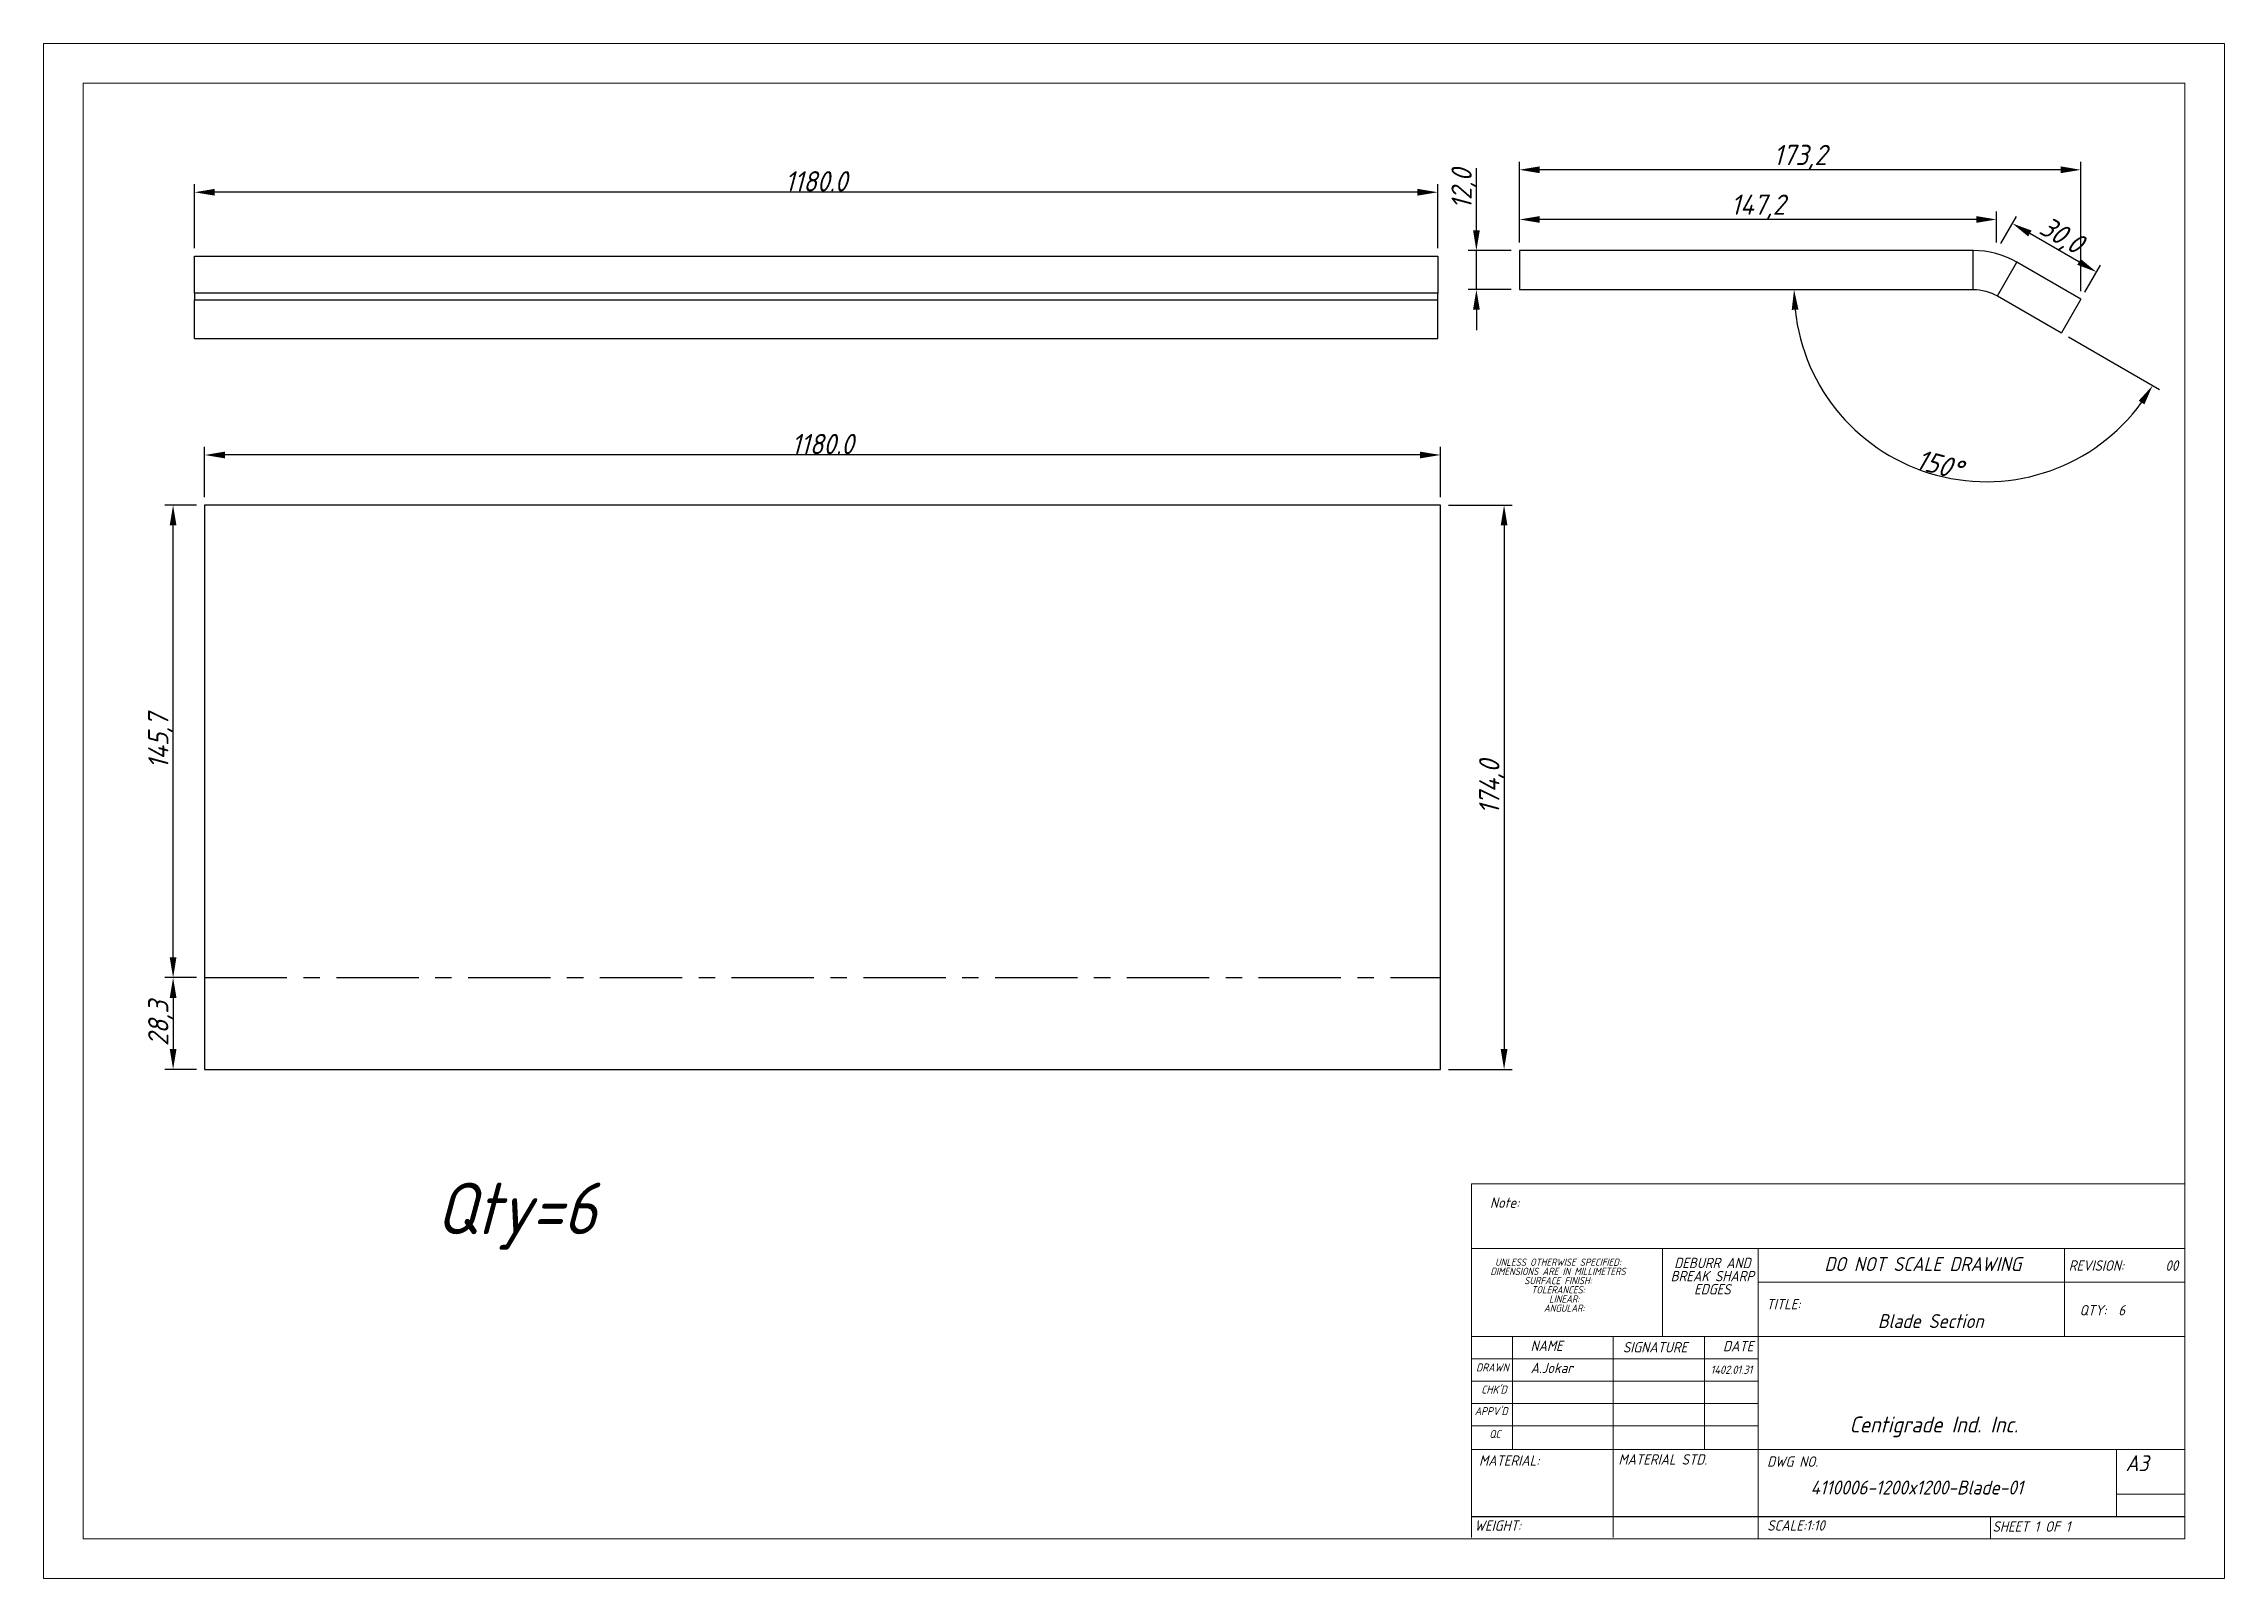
# Model space of a CAD drawing. Header units: millimetres. Extents: x -1142 to 2568, y 2116 to 2589.
# Drawn here: x 377 to 1049, y 2116 to 2589 of the extents above; entities that cross this region are included whole.
import ezdxf

# ---------------------------------------------------------------- set-up
doc = ezdxf.new("R2010")
doc.units = ezdxf.units.MM
doc.header["$LTSCALE"] = 2
doc.header["$PDSIZE"] = -1
doc.linetypes.add('CENTERX2', pattern=[20.32, 12.7, -2.54, 2.54, -2.54])
doc.linetypes.add('SLD-Solid', pattern=[0])
doc.styles.add('GENISO', font='geniso.shx', dxfattribs={"oblique": 15})
doc.dimstyles.new('Scale', dxfattribs={"dimscale": 2.5, "dimtxt": 2.5, "dimasz": 2.5, "dimexe": 1, "dimexo": 1, "dimgap": 0.1, "dimtad": 1, "dimdec": 1, "dimzin": 0, "dimtxsty": 'GENISO', "dimcen": 2.5, "dimclrd": 1, "dimclre": 1, "dimclrt": 256, "dimadec": 0, "dimazin": 0, "dimtfac": 1, "dimtdec": 1, "dimtmove": 0, "dimatfit": 3, "dimfxl": 1, "dimtzin": 0, "dimlwd": -1, "dimlwe": -1, "dimarcsym": 0})

msp = doc.modelspace()

# ---------------------------------------------------------------- texts
at = {"style": 'GENISO', "oblique": 15}
msp.add_text('Qty=6', height=15.911, dxfattribs=at).set_placement((497.58, 2221.81))
at = {"attachment_point": 5, "style": 'GENISO'}
for s, insert, char_height in [('Note:', (827.25, 2231.53), 3.196), ('UNLESS OTHERWISE SPECIFIED:', (843.72, 2213.17), 2.237), ('DEBURR AND', (891.33, 2212.93), 3.196), ('DO NOT SCALE DRAWING', (956.25, 2212.59), 4.302), ('REVISION:       00', (1018.14, 2212.14), 3.1958), ('DIMENSIONS ARE IN MILLIMETERS', (843.72, 2210.34), 2.237), ('SURFACE FINISH:', (843.72, 2207.5), 2.237), ('BREAK SHARP', (891.33, 2208.88), 3.1958), ('EDGES', (891.33, 2204.82), 3.196), ('TOLERANCES:', (843.72, 2204.66), 2.237), ('ANGULAR:', (845.64, 2198.99), 2.237), ('LINEAR:', (845.64, 2201.83), 2.237), ('TITLE:', (913.26, 2200.25), 3.196), ('QTY:  6', (1011.62, 2198.36), 3.196), ('Blade Section', (958.67, 2195.01), 4.302), ('NAME', (840.21, 2187.39), 3.196), ('SIGNATURE', (873.67, 2186.94), 3.196), ('DATE', (899.3, 2187.29), 3.196), ('DRAWN', (823.49, 2180.72), 2.458), ('A.Jokar', (841.78, 2180.56), 3.196), ('1402.01.31', (897.23, 2180.01), 2.557), ("CHK'D", (823.97, 2173.88), 2.458), ("APPV'D", (823.1, 2167.24), 2.458), ('QC', (824.27, 2160.19), 2.458), ('Centigrade Ind. Inc.', (959.61, 2162.38), 4.9166), ('MATERIAL:', (828.65, 2151.99), 3.196), ('MATERIAL STD.', (876.03, 2152.35), 3.1958), ('DWG NO.', (916.07, 2151.68), 3.196), ('A3', (1022.32, 2151.18), 4.917), ('4110006-1200x1200-Blade-01', (954.38, 2143.68), 4.302), ('WEIGHT:', (825.14, 2131.92), 3.196), ('SCALE:1:10', (917.13, 2131.99), 3.196), ('SHEET 1 OF 1', (989.76, 2131.65), 3.1958)]:
    msp.add_mtext(s, dxfattribs=dict(at, insert=insert, char_height=char_height))

# ---------------------------------------------------------------- blocks, each defined once
blk = doc.blocks.new('*D13')
at = {"color": 1, "transparency": 16777216}
for p, q in [((423.12, 2525.88), (423.12, 2545.63)), ((800.38, 2543.13), (429.37, 2543.13)), ((806.63, 2525.88), (806.63, 2545.63))]:
    blk.add_line(p, q, dxfattribs=at)
for points in [[(429.37, 2544.18), (429.37, 2542.09), (423.12, 2543.13)], [(800.38, 2544.18), (800.38, 2542.09), (806.63, 2543.13)]]:
    blk.add_solid(points, dxfattribs=at)
at = {"layer": 'Defpoints', "color": 0, "transparency": 16777216}
for p in [(423.12, 2543.13), (423.12, 2523.38), (806.63, 2523.38)]:
    blk.add_point(p, dxfattribs=at)
at = {"transparency": 16777216, "insert": (614.88, 2546.51), "char_height": 6.25, "attachment_point": 5, "style": 'GENISO'}
blk.add_mtext('1180.0', dxfattribs=at)
blk = doc.blocks.new('*D14')
at = {"color": 1, "transparency": 16777216}
for p, q in [((831.8, 2527.65), (831.8, 2552.56)), ((998.75, 2550.06), (838.05, 2550.06)), ((1005, 2512.65), (1005, 2552.56))]:
    blk.add_line(p, q, dxfattribs=at)
for points in [[(838.05, 2551.11), (838.05, 2549.02), (831.8, 2550.06)], [(998.75, 2551.11), (998.75, 2549.02), (1005, 2550.06)]]:
    blk.add_solid(points, dxfattribs=at)
at = {"layer": 'Defpoints', "color": 0, "transparency": 16777216}
for p in [(831.8, 2550.06), (831.8, 2525.15), (1005, 2510.15)]:
    blk.add_point(p, dxfattribs=at)
at = {"transparency": 16777216, "insert": (918.4, 2553.91), "char_height": 6.25, "attachment_point": 5, "style": 'GENISO'}
blk.add_mtext('173,2', dxfattribs=at)
blk = doc.blocks.new('*D15')
at = {"color": 1, "transparency": 16777216}
for p, q in [((980.27, 2527.32), (985.1, 2535.69)), ((1004.42, 2521.65), (989.27, 2530.4)), ((1006.25, 2512.32), (1011.09, 2520.69))]:
    blk.add_line(p, q, dxfattribs=at)
for points in [[(989.79, 2531.31), (988.75, 2529.5), (983.85, 2533.53)], [(1004.94, 2522.56), (1003.9, 2520.75), (1009.84, 2518.53)]]:
    blk.add_solid(points, dxfattribs=at)
at = {"layer": 'Defpoints', "color": 0, "transparency": 16777216}
for p in [(983.85, 2533.53), (979.02, 2525.15), (1005, 2510.15)]:
    blk.add_point(p, dxfattribs=at)
at = {"transparency": 16777216, "insert": (998.77, 2529.36), "char_height": 6.25, "attachment_point": 5, "rotation": 330, "style": 'GENISO'}
blk.add_mtext('30,0', dxfattribs=at)
blk = doc.blocks.new('*D16')
at = {"color": 1, "transparency": 16777216}
for p, q in [((831.8, 2527.65), (831.8, 2537.24)), ((979.02, 2527.65), (979.02, 2537.24)), ((972.77, 2534.74), (838.05, 2534.74))]:
    blk.add_line(p, q, dxfattribs=at)
for points in [[(838.05, 2535.78), (838.05, 2533.7), (831.8, 2534.74)], [(972.77, 2535.78), (972.77, 2533.7), (979.02, 2534.74)]]:
    blk.add_solid(points, dxfattribs=at)
at = {"layer": 'Defpoints', "color": 0, "transparency": 16777216}
for p in [(831.8, 2534.74), (831.8, 2525.15), (979.02, 2525.15)]:
    blk.add_point(p, dxfattribs=at)
at = {"transparency": 16777216, "insert": (905.41, 2538.58), "char_height": 6.25, "attachment_point": 5, "style": 'GENISO'}
blk.add_mtext('147,2', dxfattribs=at)
blk = doc.blocks.new('*D17')
at = {"color": 1, "transparency": 16777216}
for p, q in [((818.55, 2531.4), (818.55, 2550.59)), ((829.3, 2525.15), (816.05, 2525.15)), ((818.55, 2513.15), (818.55, 2525.15)), ((829.3, 2513.15), (816.05, 2513.15)), ((818.55, 2506.9), (818.55, 2500.65))]:
    blk.add_line(p, q, dxfattribs=at)
for points in [[(817.51, 2531.4), (819.59, 2531.4), (818.55, 2525.15)], [(817.51, 2506.9), (819.59, 2506.9), (818.55, 2513.15)]]:
    blk.add_solid(points, dxfattribs=at)
at = {"layer": 'Defpoints', "color": 0, "transparency": 16777216}
for p in [(818.55, 2525.15), (831.8, 2525.15), (831.8, 2513.15)]:
    blk.add_point(p, dxfattribs=at)
at = {"transparency": 16777216, "insert": (814.71, 2544.12), "char_height": 6.25, "attachment_point": 5, "rotation": 90, "style": 'GENISO'}
blk.add_mtext('12,0', dxfattribs=at)
blk = doc.blocks.new('*D18')
at = {"color": 1, "transparency": 16777216}
blk.add_line((1001.16, 2498.51), (1029.29, 2482.27), dxfattribs=at)
blk.add_arc((975.8, 2513.15), 59.27, 186.04488, 323.95512, dxfattribs=at)
for points in [[(915.82, 2506.85), (917.9, 2506.96), (916.53, 2513.15)], [(1022.85, 2478.84), (1024.6, 2477.71), (1027.13, 2483.52)]]:
    blk.add_solid(points, dxfattribs=at)
at = {"layer": 'Defpoints', "color": 0, "transparency": 16777216}
for p in [(831.8, 2513.15), (971.78, 2513.15), (979.28, 2511.14), (999, 2499.76), (937.71, 2467.75)]:
    blk.add_point(p, dxfattribs=at)
at = {"transparency": 16777216, "insert": (961.34, 2459.16), "char_height": 6.25, "attachment_point": 5, "rotation": 345, "style": 'GENISO'}
blk.add_mtext('150°', dxfattribs=at)
blk = doc.blocks.new('*D19')
at = {"color": 1, "transparency": 16777216}
for p, q in [((809.95, 2446.64), (829.59, 2446.64)), ((827.09, 2440.39), (827.09, 2278.89)), ((809.95, 2272.64), (829.59, 2272.64))]:
    blk.add_line(p, q, dxfattribs=at)
for points in [[(826.05, 2440.39), (828.14, 2440.39), (827.09, 2446.64)], [(826.05, 2278.89), (828.14, 2278.89), (827.09, 2272.64)]]:
    blk.add_solid(points, dxfattribs=at)
at = {"layer": 'Defpoints', "color": 0, "transparency": 16777216}
for p in [(807.45, 2446.64), (807.45, 2272.64), (827.09, 2272.64)]:
    blk.add_point(p, dxfattribs=at)
at = {"transparency": 16777216, "insert": (823.25, 2359.64), "char_height": 6.25, "attachment_point": 5, "rotation": 90, "style": 'GENISO'}
blk.add_mtext('174,0', dxfattribs=at)
blk = doc.blocks.new('*D20')
at = {"color": 1, "transparency": 16777216}
for p, q in [((426.26, 2449.14), (426.26, 2464.61)), ((801.2, 2462.11), (432.51, 2462.11)), ((807.45, 2449.14), (807.45, 2464.61))]:
    blk.add_line(p, q, dxfattribs=at)
for points in [[(432.51, 2463.15), (432.51, 2461.07), (426.26, 2462.11)], [(801.2, 2463.15), (801.2, 2461.07), (807.45, 2462.11)]]:
    blk.add_solid(points, dxfattribs=at)
at = {"layer": 'Defpoints', "color": 0, "transparency": 16777216}
for p in [(426.26, 2462.11), (426.26, 2446.64), (807.45, 2446.64)]:
    blk.add_point(p, dxfattribs=at)
at = {"transparency": 16777216, "insert": (616.86, 2465.48), "char_height": 6.25, "attachment_point": 5, "style": 'GENISO'}
blk.add_mtext('1180.0', dxfattribs=at)
blk = doc.blocks.new('*D21')
at = {"color": 1, "transparency": 16777216}
for p, q in [((423.76, 2300.94), (414.04, 2300.94)), ((416.54, 2294.69), (416.54, 2278.89)), ((423.76, 2272.64), (414.04, 2272.64))]:
    blk.add_line(p, q, dxfattribs=at)
for points in [[(415.5, 2294.69), (417.58, 2294.69), (416.54, 2300.94)], [(415.5, 2278.89), (417.58, 2278.89), (416.54, 2272.64)]]:
    blk.add_solid(points, dxfattribs=at)
at = {"layer": 'Defpoints', "color": 0, "transparency": 16777216}
for p in [(426.26, 2300.94), (416.54, 2272.64), (426.26, 2272.64)]:
    blk.add_point(p, dxfattribs=at)
at = {"transparency": 16777216, "insert": (412.7, 2286.79), "char_height": 6.25, "attachment_point": 5, "rotation": 90, "style": 'GENISO'}
blk.add_mtext('28,3', dxfattribs=at)
blk = doc.blocks.new('*D22')
at = {"color": 1, "transparency": 16777216}
for p, q in [((423.76, 2446.64), (414.04, 2446.64)), ((416.54, 2307.19), (416.54, 2440.39)), ((423.76, 2300.94), (414.04, 2300.94))]:
    blk.add_line(p, q, dxfattribs=at)
for points in [[(415.5, 2440.39), (417.58, 2440.39), (416.54, 2446.64)], [(415.5, 2307.19), (417.58, 2307.19), (416.54, 2300.94)]]:
    blk.add_solid(points, dxfattribs=at)
at = {"layer": 'Defpoints', "color": 0, "transparency": 16777216}
for p in [(416.54, 2446.64), (426.26, 2446.64), (426.26, 2300.94)]:
    blk.add_point(p, dxfattribs=at)
at = {"transparency": 16777216, "insert": (412.7, 2373.79), "char_height": 6.25, "attachment_point": 5, "rotation": 90, "style": 'GENISO'}
blk.add_mtext('145,7', dxfattribs=at)

# ---------------------------------------------------------------- dimensions: what is measured, and where the dimension line sits
for base, p1, picture, middle in [((831.8, 2550.06), (1005, 2510.15), '*D14', (918.4, 2553.91)), ((831.8, 2534.74), (979.02, 2525.15), '*D16', (905.41, 2538.58))]:
    dim = msp.add_linear_dim(base=base, p1=p1, p2=(831.8, 2525.15), dimstyle='Scale')
    dim.commit()
    dim.dimension.update_dxf_attribs({"geometry": picture, "text_midpoint": middle})
for base, p1, p2, picture, middle in [((423.12, 2543.13), (806.63, 2523.38), (423.12, 2523.38), '*D13', (614.88, 2546.51)), ((426.26, 2462.11), (807.45, 2446.64), (426.26, 2446.64), '*D20', (616.86, 2465.48))]:
    dim = msp.add_linear_dim(base=base, p1=p1, p2=p2, text='1180.0', dimstyle='Scale')
    dim.commit()
    dim.dimension.update_dxf_attribs({"geometry": picture, "text_midpoint": middle})
for base, p1, p2, picture, middle in [((818.55, 2525.15), (831.8, 2513.15), (831.8, 2525.15), '*D17', (814.71, 2544.12)), ((416.54, 2446.64), (426.26, 2300.94), (426.26, 2446.64), '*D22', (412.7, 2373.79)), ((827.09, 2272.64), (807.45, 2446.64), (807.45, 2272.64), '*D19', (823.25, 2359.64)), ((416.54, 2272.64), (426.26, 2300.94), (426.26, 2272.64), '*D21', (412.7, 2286.79))]:
    dim = msp.add_linear_dim(base=base, p1=p1, p2=p2, angle=90, dimstyle='Scale')
    dim.commit()
    dim.dimension.update_dxf_attribs({"geometry": picture, "text_midpoint": middle})
dim = msp.add_aligned_dim(p1=(1005, 2510.15), p2=(979.02, 2525.15), distance=-9.68, dimstyle='Scale')
dim.commit()
dim.dimension.update_dxf_attribs({"geometry": '*D15', "text_midpoint": (998.77, 2529.36)})
dim = msp.add_angular_dim_2l(base=(937.71, 2467.75), line1=((831.8, 2513.15), (971.78, 2513.15)), line2=((979.28, 2511.14), (999, 2499.76)), dimstyle='Scale')
dim.commit()
dim.dimension.update_dxf_attribs({"geometry": '*D18', "text_midpoint": (961.34, 2459.16)})

# ---------------------------------------------------------------- linework, layer by layer
at = {"color": 7, "linetype": 'Continuous', "lineweight": 25}
for p, q in [((423.12, 2523.38), (806.63, 2523.38)), ((423.12, 2512), (423.12, 2523.38)), ((806.63, 2523.38), (806.63, 2512)), ((831.8, 2525.15), (831.8, 2513.15)), ((971.78, 2513.15), (971.78, 2525.15)), ((979.28, 2511.14), (985.28, 2521.53)), ((806.63, 2512), (423.12, 2512)), ((423.12, 2512), (423.12, 2509.99)), ((423.12, 2509.99), (806.63, 2509.99)), ((423.12, 2497.99), (423.12, 2509.99)), ((806.63, 2509.99), (806.63, 2512)), ((806.63, 2497.99), (806.63, 2509.99)), ((1005, 2510.15), (999, 2499.76)), ((423.12, 2497.99), (806.63, 2497.99))]:
    msp.add_line(p, q, dxfattribs=at)
for p, q in [((807.45, 2446.64), (426.26, 2446.64)), ((426.26, 2446.64), (426.26, 2272.64)), ((807.45, 2272.64), (807.45, 2446.64)), ((426.26, 2272.64), (807.45, 2272.64)), ((817, 2134.71), (1037.12, 2134.71))]:
    msp.add_line(p, q)
at = {"linetype": 'CENTERX2'}
msp.add_line((426.26, 2300.94), (807.45, 2300.94), dxfattribs=at)
at = {"color": 7, "linetype": 'SLD-Solid', "lineweight": 0}
for p, q in [((817, 2237.39), (1037.12, 2237.39)), ((817, 2237.39), (817, 2217.38)), ((817, 2217.38), (1037.12, 2217.38)), ((817, 2217.38), (817, 2128.23)), ((876, 2217.38), (876, 2190.23)), ((905.5, 2217.38), (905.5, 2127.82)), ((999.98, 2190.23), (999.98, 2217.38)), ((1037.12, 2207.05), (905.5, 2207.05)), ((1037.12, 2190.23), (817, 2190.23)), ((829.64, 2190.23), (829.64, 2155.38)), ((860.75, 2190.23), (860.75, 2128.23)), ((888.96, 2190.23), (888.96, 2155.38)), ((905.5, 2128.23), (905.5, 2190.23)), ((905.5, 2183.34), (817, 2183.34)), ((905.5, 2176.45), (817, 2176.45)), ((905.5, 2169.56), (817, 2169.56)), ((905.5, 2162.67), (817, 2162.67)), ((833.86, 2155.38), (817, 2155.38)), ((833.86, 2155.38), (1037.12, 2155.38)), ((1016.04, 2134.71), (1016.04, 2155.38)), ((1037.12, 2141.6), (1016.04, 2141.6)), ((977.14, 2127.82), (977.14, 2134.71))]:
    msp.add_line(p, q, dxfattribs=at)
for points in [[(376.6, 2588.97), (1049.27, 2588.97), (1049.27, 2115.67), (376.6, 2115.67)], [(388.76, 2576.81), (1037.12, 2576.81), (1037.12, 2127.82), (388.76, 2127.82)]]:
    msp.add_lwpolyline(points, close=True, dxfattribs=at)
at = {"color": 7, "linetype": 'Continuous', "lineweight": 25}
for points in [[(1005, 2510.15), (985.28, 2521.53, 0.131652), (971.78, 2525.15), (831.8, 2525.15)], [(831.8, 2513.15), (971.78, 2513.15, -0.131652), (979.28, 2511.14), (999, 2499.76)]]:
    msp.add_lwpolyline(points, format="xyb", dxfattribs=at)

msp.set_redraw_order([(e.dxf.handle, doc.entitydb.next_handle()) for e in msp.query("TEXT MTEXT ATTDEF DIMENSION ARC_DIMENSION")])  # texts and dimensions are drawn at this point

doc.saveas('drawing.dxf')
